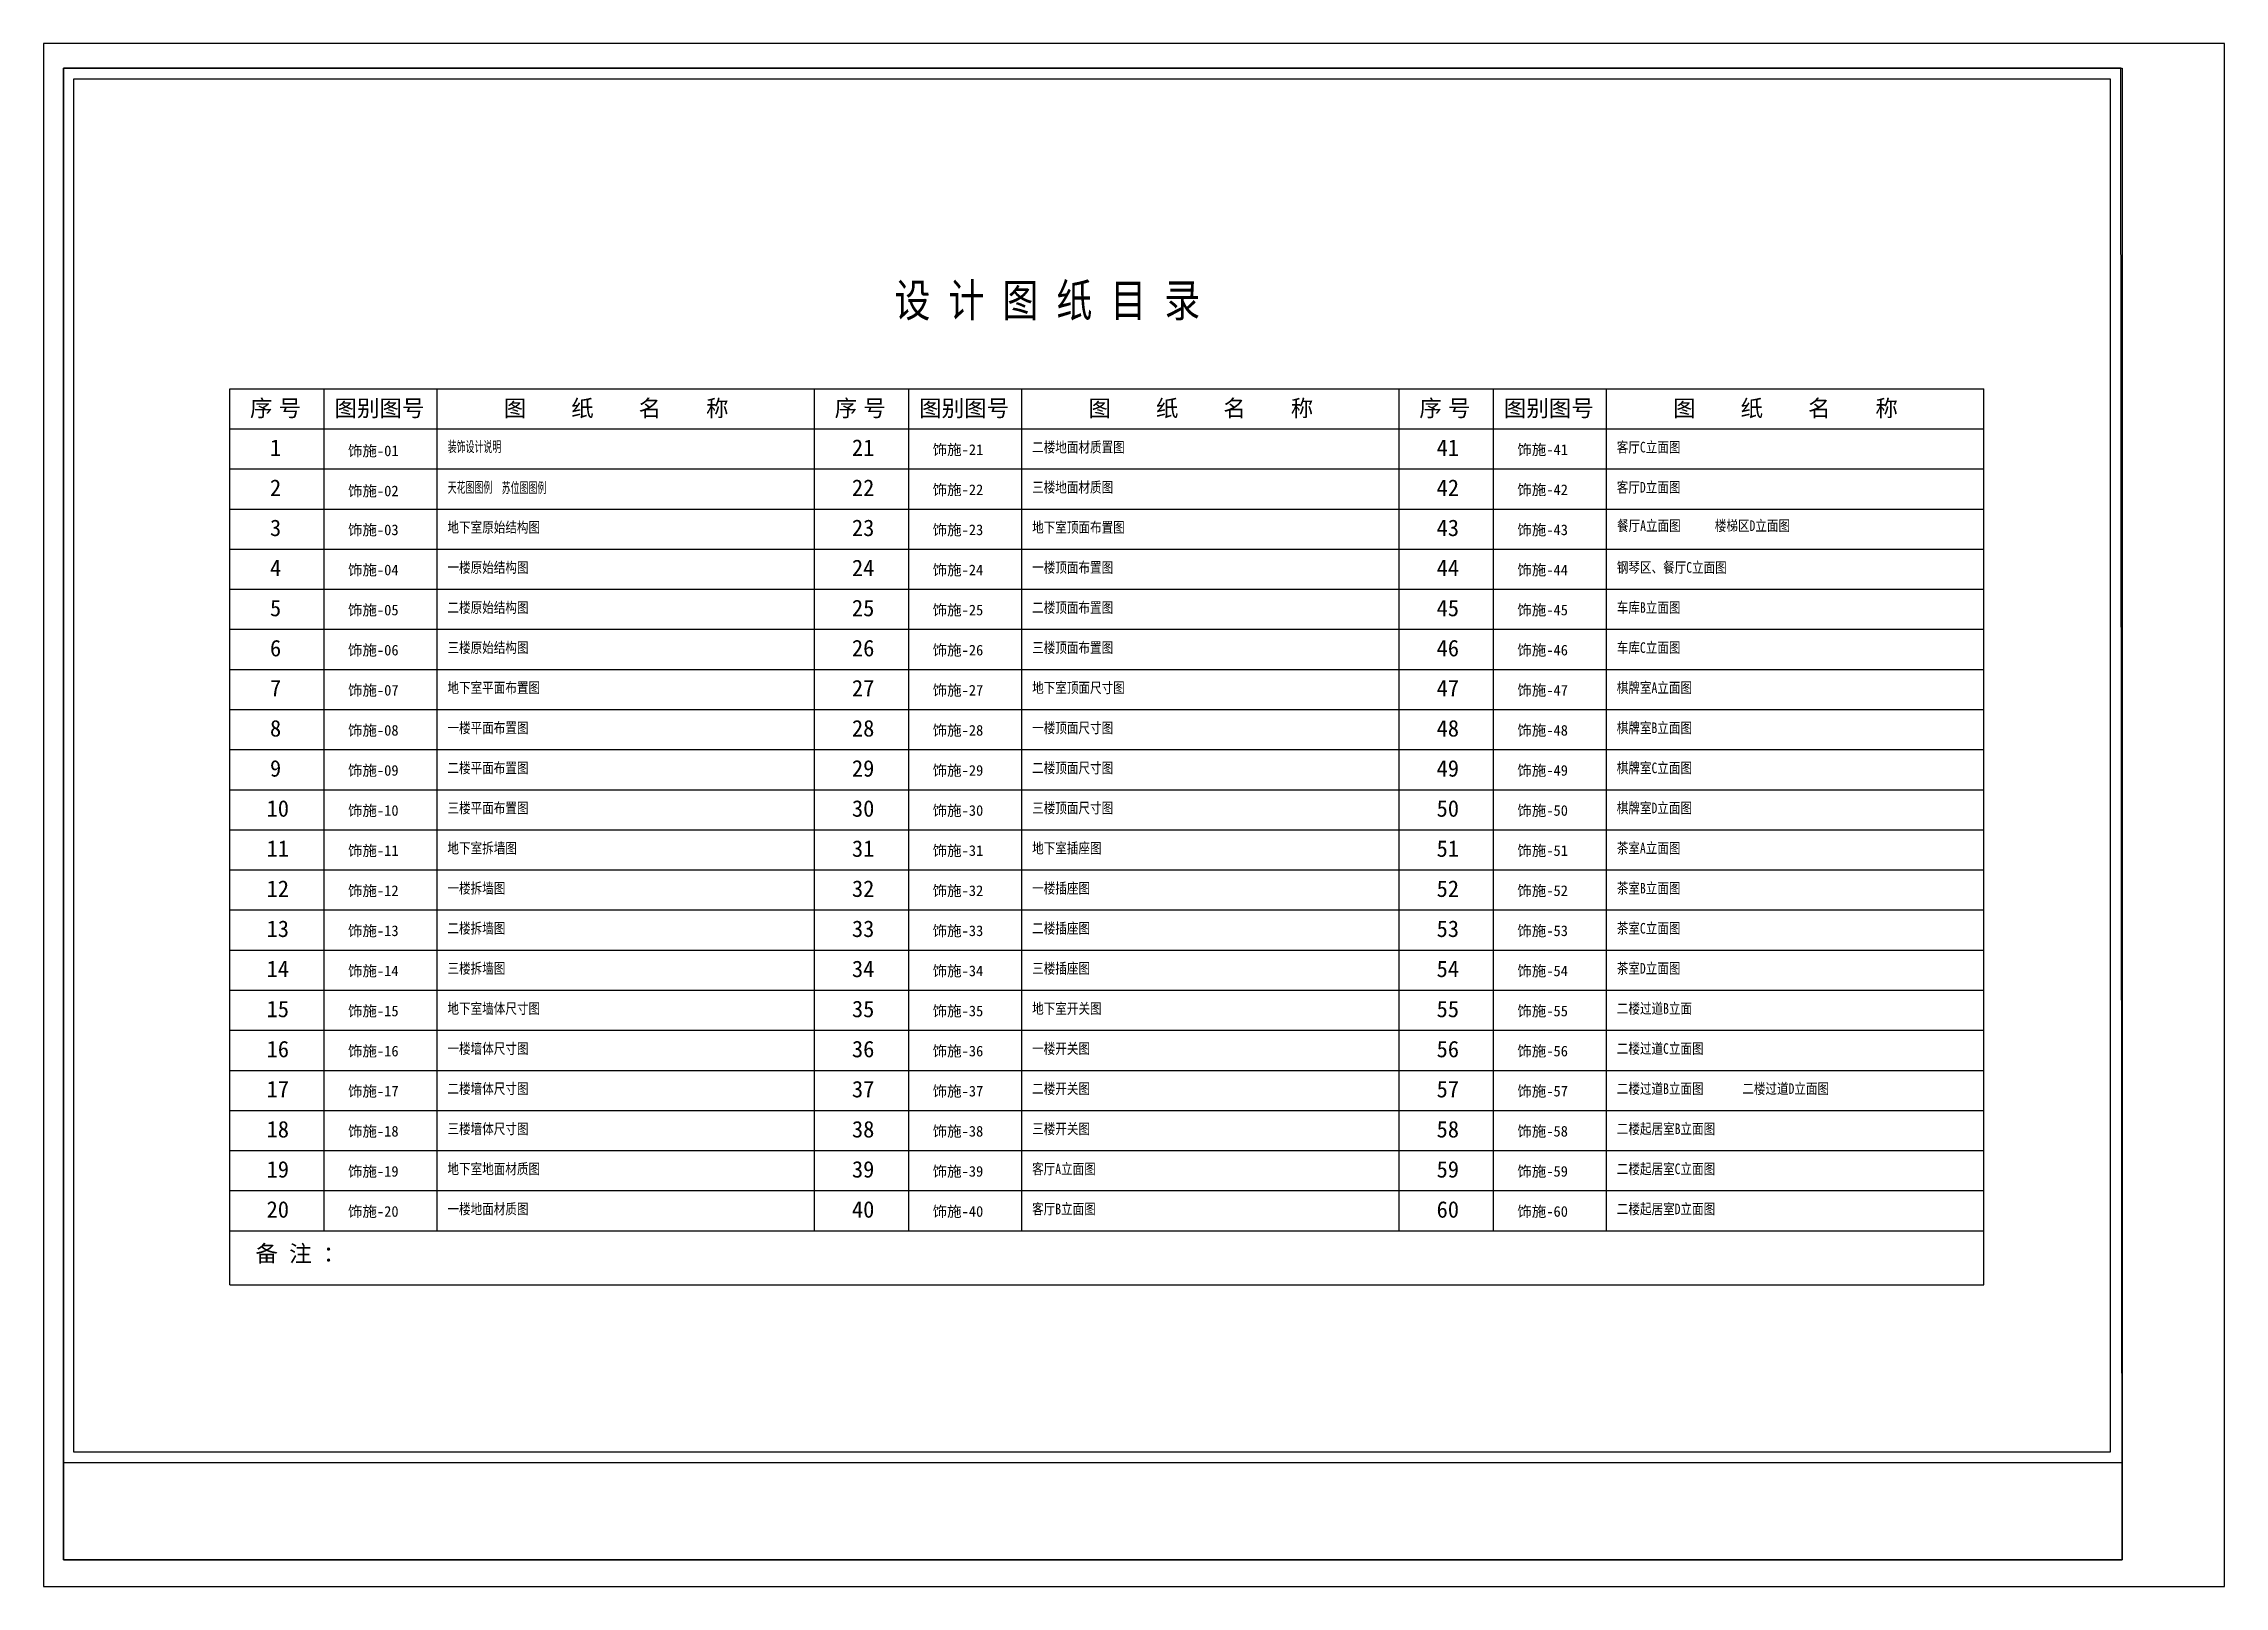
# Model space of a CAD drawing. Header units: millimetres. Extents: x -16 to 95855, y -80 to 32626.
# Drawn here: x -16 to 46235, y -80 to 32626 of the extents above; entities that cross this region are included whole.
import ezdxf

# ---------------------------------------------------------------- set-up
doc = ezdxf.new("R2010")
doc.units = ezdxf.units.MM
doc.layers.add('家具外线', color=3, linetype='Continuous')
doc.layers.add('标注', color=4, linetype='Continuous')
doc.styles.add('_HZTXT', font='txt.shx', dxfattribs={"width": 0.8, "bigfont": 'hztxt.shx'})
doc.styles.add('STYLE3', font='NSimSun.ttf', dxfattribs={"width": 0.6})

msp = doc.modelspace()

# ---------------------------------------------------------------- texts
at = {"style": 'STYLE3'}
for s, p in [('饰施-01', (6440, 23881)), ('饰施-21', (18840, 23906)), ('饰施-41', (31240, 23906)), ('饰施-02', (6440, 23031)), ('饰施-22', (18840, 23056)), ('饰施-42', (31240, 23056)), ('饰施-03', (6440, 22206)), ('饰施-23', (18840, 22206)), ('饰施-43', (31240, 22206)), ('饰施-04', (6440, 21356)), ('饰施-24', (18840, 21356)), ('饰施-44', (31240, 21356)), ('饰施-05', (6440, 20506)), ('饰施-25', (18840, 20506)), ('饰施-45', (31240, 20506)), ('饰施-06', (6440, 19656)), ('饰施-26', (18840, 19656)), ('饰施-46', (31240, 19656)), ('饰施-07', (6440, 18806)), ('饰施-27', (18840, 18806)), ('饰施-47', (31240, 18806)), ('饰施-08', (6440, 17956)), ('饰施-28', (18840, 17956)), ('饰施-48', (31240, 17956)), ('饰施-09', (6440, 17106)), ('饰施-29', (18840, 17106)), ('饰施-49', (31240, 17106)), ('饰施-10', (6440, 16256)), ('饰施-30', (18840, 16256)), ('饰施-50', (31240, 16256)), ('饰施-11', (6440, 15406)), ('饰施-31', (18840, 15406)), ('饰施-51', (31240, 15406)), ('饰施-12', (6440, 14556)), ('饰施-32', (18840, 14556)), ('饰施-52', (31240, 14556)), ('饰施-13', (6440, 13706)), ('饰施-33', (18840, 13706)), ('饰施-53', (31240, 13706)), ('饰施-14', (6440, 12856)), ('饰施-34', (18840, 12856)), ('饰施-54', (31240, 12856)), ('饰施-15', (6440, 12006)), ('饰施-35', (18840, 12006)), ('饰施-55', (31240, 12006)), ('饰施-16', (6440, 11156)), ('饰施-36', (18840, 11156)), ('饰施-56', (31240, 11156)), ('饰施-17', (6440, 10306)), ('饰施-37', (18840, 10306)), ('饰施-57', (31240, 10306)), ('饰施-18', (6440, 9456)), ('饰施-38', (18840, 9456)), ('饰施-58', (31240, 9456)), ('饰施-19', (6440, 8606)), ('饰施-39', (18840, 8606)), ('饰施-59', (31240, 8606)), ('饰施-20', (6440, 7756)), ('饰施-40', (18840, 7756)), ('饰施-60', (31240, 7756))]:
    msp.add_text(s, height=225, dxfattribs=at).set_placement(p)
at = {"style": 'STYLE3', "width": 0.8}
for s, p in [('二楼地面材质置图 ', (20949, 23959)), ('客厅C立面图', (33349, 23959)), ('三楼地面材质图 ', (20949, 23109)), ('客厅D立面图', (33349, 23109)), ('地下室原始结构图 ', (8549, 22259)), ('地下室顶面布置图', (20949, 22259)), ('餐厅A立面图', (33354, 22294)), ('楼梯区D立面图', (35427, 22294)), ('一楼原始结构图 ', (8549, 21409)), ('一楼顶面布置图', (20949, 21409)), ('钢琴区、餐厅C立面图', (33349, 21409)), ('二楼原始结构图 ', (8549, 20559)), ('二楼顶面布置图', (20949, 20559)), ('车库B立面图', (33349, 20559)), ('三楼原始结构图 ', (8549, 19709)), ('三楼顶面布置图', (20949, 19709)), ('车库C立面图', (33349, 19709)), ('地下室平面布置图 ', (8549, 18859)), ('地下室顶面尺寸图 ', (20949, 18859)), ('棋牌室A立面图', (33349, 18859)), ('一楼平面布置图 ', (8549, 18009)), ('一楼顶面尺寸图 ', (20949, 18009)), ('棋牌室B立面图', (33349, 18009)), ('二楼平面布置图 ', (8549, 17159)), ('二楼顶面尺寸图 ', (20949, 17159)), ('棋牌室C立面图', (33349, 17159)), ('三楼平面布置图 ', (8549, 16309)), ('三楼顶面尺寸图 ', (20949, 16309)), ('棋牌室D立面图', (33349, 16309)), ('地下室拆墙图 ', (8549, 15459)), ('地下室插座图', (20949, 15459)), ('茶室A立面图', (33349, 15459)), ('一楼拆墙图 ', (8549, 14609)), ('一楼插座图 ', (20949, 14609)), ('茶室B立面图', (33349, 14609)), ('二楼拆墙图', (8549, 13759)), ('二楼插座图', (20949, 13759)), ('茶室C立面图', (33349, 13759)), ('三楼拆墙图', (8549, 12909)), ('三楼插座图', (20949, 12909)), ('茶室D立面图', (33349, 12909)), ('地下室墙体尺寸图 ', (8549, 12059)), ('地下室开关图 ', (20949, 12059)), ('二楼过道B立面', (33349, 12059)), ('一楼墙体尺寸图 ', (8549, 11209)), ('一楼开关图 ', (20949, 11209)), ('二楼过道C立面图', (33349, 11209)), ('二楼墙体尺寸图', (8549, 10359)), ('二楼开关图', (20949, 10359)), ('二楼过道B立面图', (33349, 10359)), ('二楼过道D立面图', (36010, 10359)), ('三楼墙体尺寸图', (8549, 9509)), ('三楼开关图', (20949, 9509)), ('二楼起居室B立面图', (33349, 9509)), ('地下室地面材质图 ', (8549, 8659)), ('客厅A立面图', (20949, 8659)), ('二楼起居室C立面图', (33349, 8659)), ('一楼地面材质图 ', (8549, 7809)), ('客厅B立面图', (20949, 7809)), ('二楼起居室D立面图', (33349, 7809))]:
    msp.add_text(s, height=225, dxfattribs=at).set_placement(p)
at = {"char_height": 225, "attachment_point": 1, "style": 'STYLE3'}
for s, insert, width in [('装饰设计说明', (8555, 24194), 4966.42), ('天花图图例', (8555, 23331), 4966.42), ('苏位图图例', (9701, 23324), 1161.46)]:
    msp.add_mtext(s, dxfattribs=dict(at, insert=insert, width=width))
at = {"layer": '标注', "color": 7, "insert": (18028, 27535), "char_height": 700, "width": 52087.76, "attachment_point": 1, "style": '_HZTXT'}
msp.add_mtext('{\\fSimSun|b0|i0|c134|p2;设 计 图 纸 目 录}', dxfattribs=at)
at = {"layer": '标注', "char_height": 350, "attachment_point": 1}
for s, insert in [('\\fﾺￚￌﾣﾤ|b0|i0|c134|p2;序 号', (4361, 25072)), ('\\fﾺￚￌﾣﾤ|b0|i0|c134|p2;图别图号', (6153, 25072)), ('{\\fSimHei|b0|i0|c134|p2;图    纸    名    称}', (9744, 25072)), ('\\fﾺￚￌﾣﾤ|b0|i0|c134|p2;序 号', (16761, 25072)), ('\\fﾺￚￌﾣﾤ|b0|i0|c134|p2;图别图号', (18553, 25072)), ('{\\fSimHei|b0|i0|c134|p2;图    纸    名    称}', (22144, 25072)), ('\\fﾺￚￌﾣﾤ|b0|i0|c134|p2;序 号', (29161, 25072)), ('\\fﾺￚￌﾣﾤ|b0|i0|c134|p2;图别图号', (30953, 25072)), ('{\\fSimHei|b0|i0|c134|p2;图    纸    名    称}', (34544, 25072)), ('1', (4785, 24236)), ('21', (17127, 24236)), ('41', (29527, 24236)), ('2', (4785, 23386)), ('22', (17127, 23386)), ('42', (29527, 23386)), ('3', (4785, 22536)), ('23', (17127, 22536)), ('43', (29527, 22536)), ('4', (4785, 21686)), ('24', (17127, 21686)), ('44', (29527, 21686)), ('5', (4785, 20836)), ('25', (17127, 20836)), ('45', (29527, 20836)), ('6', (4785, 19986)), ('26', (17127, 19986)), ('46', (29527, 19986)), ('7', (4785, 19136)), ('27', (17127, 19136)), ('47', (29527, 19136)), ('8', (4785, 18286)), ('28', (17127, 18286)), ('48', (29527, 18286)), ('9', (4785, 17436)), ('29', (17127, 17436)), ('49', (29527, 17436)), ('10', (4713, 16586)), ('30', (17127, 16586)), ('50', (29527, 16586)), ('11', (4713, 15736)), ('31', (17127, 15736)), ('51', (29527, 15736)), ('12', (4713, 14886)), ('32', (17127, 14886)), ('52', (29527, 14886)), ('13', (4713, 14036)), ('33', (17127, 14036)), ('53', (29527, 14036)), ('14', (4713, 13186)), ('34', (17127, 13186)), ('54', (29527, 13186)), ('15', (4713, 12336)), ('35', (17127, 12336)), ('55', (29527, 12336)), ('16', (4713, 11486)), ('36', (17127, 11486)), ('56', (29527, 11486)), ('17', (4713, 10636)), ('37', (17127, 10636)), ('57', (29527, 10636)), ('18', (4713, 9786)), ('38', (17127, 9786)), ('58', (29527, 9786)), ('19', (4713, 8936)), ('39', (17127, 8936)), ('59', (29527, 8936)), ('20', (4713, 8086)), ('40', (17127, 8086)), ('60', (29527, 8086)), ('{\\fSimSun|b0|i0|c134|p2;备 注 ：}', (4477, 7152))]:
    msp.add_mtext(s, dxfattribs=dict(at, insert=insert))

# ---------------------------------------------------------------- linework, layer by layer
at = {"layer": '家具外线'}
for p, q in [((44036, 2542), (403, 2542)), ((10344, 2542), (711, 2542)), ((44065, 2542), (10344, 2542))]:
    msp.add_line(p, q, dxfattribs=at)
for points in [[(46235, 32626), (-16, 32626), (-16, -80), (46235, -80)], [(403, 32103), (44065, 32103), (44065, 485), (403, 485)], [(628, 31878), (43810, 31878), (43810, 2767), (628, 2767)]]:
    msp.add_lwpolyline(points, close=True, dxfattribs=at)
msp.add_lwpolyline([(403, 32103), (403, 485), (44065, 485), (44036, 32103), (403, 32103)], dxfattribs=at)
at = {"layer": '标注', "ltscale": 1.5}
for p, q in [((3932, 25309), (28732, 25309)), ((3932, 6309), (3932, 25309)), ((5932, 7459), (5932, 25309)), ((8332, 7459), (8332, 25309)), ((16332, 7459), (16332, 25309)), ((18332, 7459), (18332, 25309)), ((20732, 7459), (20732, 25309)), ((28732, 7459), (28732, 25309)), ((28732, 25309), (41132, 25309)), ((28732, 7459), (28732, 25309)), ((30732, 7459), (30732, 25309)), ((33132, 7459), (33132, 25309)), ((41132, 6309), (41132, 25309)), ((3932, 24459), (28732, 24459)), ((28732, 24459), (41132, 24459)), ((3932, 23609), (28732, 23609)), ((28732, 23609), (41132, 23609)), ((3932, 22759), (28732, 22759)), ((28732, 22759), (41132, 22759)), ((3932, 21909), (28732, 21909)), ((28732, 21909), (41132, 21909)), ((3932, 21059), (28732, 21059)), ((28732, 21059), (41132, 21059)), ((3932, 20209), (28732, 20209)), ((28732, 20209), (41132, 20209)), ((3932, 19359), (28732, 19359)), ((28732, 19359), (41132, 19359)), ((3932, 18509), (28732, 18509)), ((28732, 18509), (41132, 18509)), ((3932, 17659), (28732, 17659)), ((28732, 17659), (41132, 17659)), ((3932, 16809), (28732, 16809)), ((28732, 16809), (41132, 16809)), ((3932, 15959), (28732, 15959)), ((28732, 15959), (41132, 15959)), ((3932, 15109), (28732, 15109)), ((28732, 15109), (41132, 15109)), ((3932, 14259), (28732, 14259)), ((28732, 14259), (41132, 14259)), ((3932, 13409), (28732, 13409)), ((28732, 13409), (41132, 13409)), ((3932, 12559), (28732, 12559)), ((28732, 12559), (41132, 12559)), ((3932, 11709), (28732, 11709)), ((28732, 11709), (41132, 11709)), ((3932, 10859), (28732, 10859)), ((28732, 10859), (41132, 10859)), ((3932, 10009), (28732, 10009)), ((28732, 10009), (41132, 10009)), ((3932, 9159), (28732, 9159)), ((28732, 9159), (41132, 9159)), ((3932, 8309), (28732, 8309)), ((28732, 8309), (41132, 8309)), ((3932, 7459), (28732, 7459)), ((28732, 7459), (41132, 7459)), ((3932, 6309), (28732, 6309)), ((28732, 6309), (41132, 6309))]:
    msp.add_line(p, q, dxfattribs=at)

msp.set_redraw_order([(e.dxf.handle, doc.entitydb.next_handle()) for e in msp.query("TEXT MTEXT ATTDEF DIMENSION ARC_DIMENSION")])  # texts and dimensions are drawn at this point

doc.saveas('drawing.dxf')
